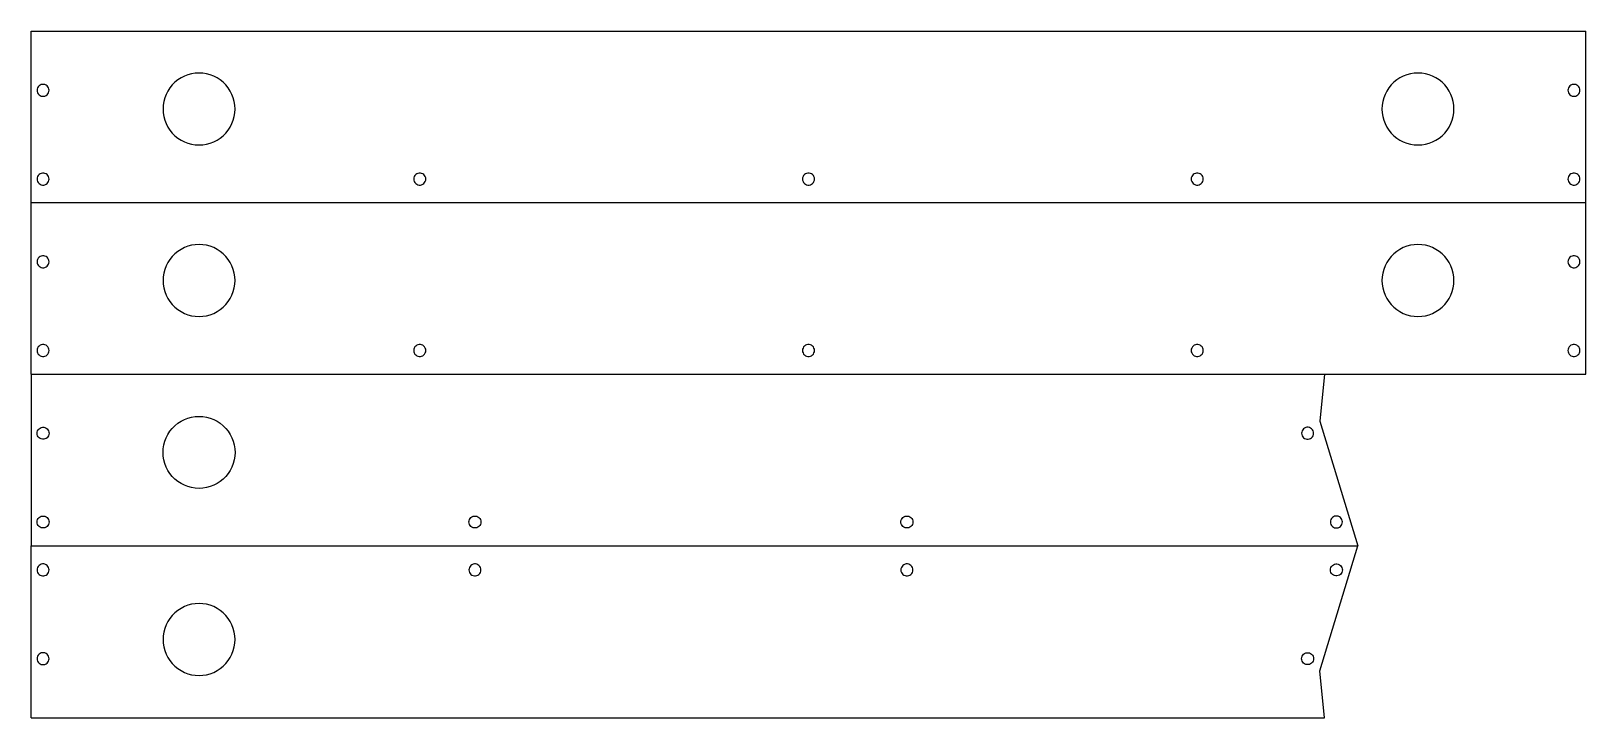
# Model space of a CAD drawing. Header units: metres. Extents: x 0 to 648, y 0 to 286.
import ezdxf

# ---------------------------------------------------------------- set-up
doc = ezdxf.new("R2010")
doc.units = ezdxf.units.M

msp = doc.modelspace()

# ---------------------------------------------------------------- linework, layer by layer
at = {"layer": 'side-panels-5mm'}
for p, q in [((0, 286.4, 0), (648, 286.4, 0)), ((0, 214.9, 0), (0, 286.4, 0)), ((648, 214.9, 0), (648, 286.4, 0)), ((61.18, 266.04, 0), (59.96, 265.05, 0)), ((62.5, 266.89, 0), (61.18, 266.04, 0)), ((63.9, 267.6, 0), (62.5, 266.89, 0)), ((65.36, 268.17, 0), (63.9, 267.6, 0)), ((66.88, 268.57, 0), (65.36, 268.17, 0)), ((68.43, 268.82, 0), (66.88, 268.57, 0)), ((70, 268.9, 0), (68.43, 268.82, 0)), ((71.57, 268.82, 0), (70, 268.9, 0)), ((73.12, 268.57, 0), (71.57, 268.82, 0)), ((74.64, 268.17, 0), (73.12, 268.57, 0)), ((76.1, 267.6, 0), (74.64, 268.17, 0)), ((77.5, 266.89, 0), (76.1, 267.6, 0)), ((78.82, 266.04, 0), (77.5, 266.89, 0)), ((80.04, 265.05, 0), (78.82, 266.04, 0)), ((569.18, 266.04, 0), (567.96, 265.05, 0)), ((570.5, 266.89, 0), (569.18, 266.04, 0)), ((571.9, 267.6, 0), (570.5, 266.89, 0)), ((573.36, 268.17, 0), (571.9, 267.6, 0)), ((574.88, 268.57, 0), (573.36, 268.17, 0)), ((576.43, 268.82, 0), (574.88, 268.57, 0)), ((578, 268.9, 0), (576.43, 268.82, 0)), ((579.57, 268.82, 0), (578, 268.9, 0)), ((581.12, 268.57, 0), (579.57, 268.82, 0)), ((582.64, 268.17, 0), (581.12, 268.57, 0)), ((584.1, 267.6, 0), (582.64, 268.17, 0)), ((585.5, 266.89, 0), (584.1, 267.6, 0)), ((586.82, 266.04, 0), (585.5, 266.89, 0)), ((588.04, 265.05, 0), (586.82, 266.04, 0)), ((2.55, 262.22, 0), (2.5, 261.7, 0)), ((2.5, 261.7, 0), (2.55, 261.18, 0)), ((2.72, 262.72, 0), (2.55, 262.22, 0)), ((2.55, 261.18, 0), (2.72, 260.68, 0)), ((2.98, 263.17, 0), (2.72, 262.72, 0)), ((2.72, 260.68, 0), (2.98, 260.23, 0)), ((2.98, 263.17, 0), (3.33, 263.56, 0)), ((3.33, 259.84, 0), (2.98, 260.23, 0)), ((3.75, 263.87, 0), (3.33, 263.56, 0)), ((3.33, 259.84, 0), (3.75, 259.53, 0)), ((4.23, 264.08, 0), (3.75, 263.87, 0)), ((3.75, 259.53, 0), (4.23, 259.32, 0)), ((4.74, 264.19, 0), (4.23, 264.08, 0)), ((4.23, 259.32, 0), (4.74, 259.21, 0)), ((5.26, 264.19, 0), (4.74, 264.19, 0)), ((4.74, 259.21, 0), (5.26, 259.21, 0)), ((5.77, 264.08, 0), (5.26, 264.19, 0)), ((5.26, 259.21, 0), (5.77, 259.32, 0)), ((6.25, 263.87, 0), (5.77, 264.08, 0)), ((5.77, 259.32, 0), (6.25, 259.53, 0)), ((6.67, 263.56, 0), (6.25, 263.87, 0)), ((6.25, 259.53, 0), (6.67, 259.84, 0)), ((7.02, 263.17, 0), (6.67, 263.56, 0)), ((6.67, 259.84, 0), (7.02, 260.23, 0)), ((7.28, 262.72, 0), (7.02, 263.17, 0)), ((7.02, 260.23, 0), (7.28, 260.68, 0)), ((7.45, 262.22, 0), (7.28, 262.72, 0)), ((7.28, 260.68, 0), (7.45, 261.18, 0)), ((7.5, 261.7, 0), (7.45, 262.22, 0)), ((7.45, 261.18, 0), (7.5, 261.7, 0)), ((56.3, 260, 0), (55.73, 258.54, 0)), ((57.01, 261.4, 0), (56.3, 260, 0)), ((57.86, 262.72, 0), (57.01, 261.4, 0)), ((58.85, 263.94, 0), (57.86, 262.72, 0)), ((59.96, 265.05, 0), (58.85, 263.94, 0)), ((81.15, 263.94, 0), (80.04, 265.05, 0)), ((82.14, 262.72, 0), (81.15, 263.94, 0)), ((82.99, 261.4, 0), (82.14, 262.72, 0)), ((83.7, 260, 0), (82.99, 261.4, 0)), ((84.27, 258.54, 0), (83.7, 260, 0)), ((564.3, 260, 0), (563.73, 258.54, 0)), ((565.01, 261.4, 0), (564.3, 260, 0)), ((565.86, 262.72, 0), (565.01, 261.4, 0)), ((566.85, 263.94, 0), (565.86, 262.72, 0)), ((567.96, 265.05, 0), (566.85, 263.94, 0)), ((589.15, 263.94, 0), (588.04, 265.05, 0)), ((590.14, 262.72, 0), (589.15, 263.94, 0)), ((590.99, 261.4, 0), (590.14, 262.72, 0)), ((591.7, 260, 0), (590.99, 261.4, 0)), ((592.27, 258.54, 0), (591.7, 260, 0)), ((640.55, 262.22, 0), (640.5, 261.7, 0)), ((640.5, 261.7, 0), (640.55, 261.18, 0)), ((640.72, 262.72, 0), (640.55, 262.22, 0)), ((640.55, 261.18, 0), (640.72, 260.68, 0)), ((640.98, 263.17, 0), (640.72, 262.72, 0)), ((640.72, 260.68, 0), (640.98, 260.23, 0)), ((641.33, 263.56, 0), (640.98, 263.17, 0)), ((640.98, 260.23, 0), (641.33, 259.84, 0)), ((641.75, 263.87, 0), (641.33, 263.56, 0)), ((641.33, 259.84, 0), (641.75, 259.53, 0)), ((642.23, 264.08, 0), (641.75, 263.87, 0)), ((641.75, 259.53, 0), (642.23, 259.32, 0)), ((642.74, 264.19, 0), (642.23, 264.08, 0)), ((642.23, 259.32, 0), (642.74, 259.21, 0)), ((643.26, 264.19, 0), (642.74, 264.19, 0)), ((642.74, 259.21, 0), (643.26, 259.21, 0)), ((643.77, 264.08, 0), (643.26, 264.19, 0)), ((643.26, 259.21, 0), (643.77, 259.32, 0)), ((644.25, 263.87, 0), (643.77, 264.08, 0)), ((643.77, 259.32, 0), (644.25, 259.53, 0)), ((644.67, 263.56, 0), (644.25, 263.87, 0)), ((644.25, 259.53, 0), (644.67, 259.84, 0)), ((645.02, 263.17, 0), (644.67, 263.56, 0)), ((644.67, 259.84, 0), (645.02, 260.23, 0)), ((645.28, 262.72, 0), (645.02, 263.17, 0)), ((645.02, 260.23, 0), (645.28, 260.68, 0)), ((645.45, 262.22, 0), (645.28, 262.72, 0)), ((645.28, 260.68, 0), (645.45, 261.18, 0)), ((645.5, 261.7, 0), (645.45, 262.22, 0)), ((645.45, 261.18, 0), (645.5, 261.7, 0)), ((55.08, 255.47, 0), (55, 253.9, 0)), ((55, 253.9, 0), (55.08, 252.33, 0)), ((55.33, 257.02, 0), (55.08, 255.47, 0)), ((55.73, 258.54, 0), (55.33, 257.02, 0)), ((84.67, 257.02, 0), (84.27, 258.54, 0)), ((84.92, 255.47, 0), (84.67, 257.02, 0)), ((85, 253.9, 0), (84.92, 255.47, 0)), ((84.92, 252.33, 0), (85, 253.9, 0)), ((563.08, 255.47, 0), (563, 253.9, 0)), ((563, 253.9, 0), (563.08, 252.33, 0)), ((563.33, 257.02, 0), (563.08, 255.47, 0)), ((563.73, 258.54, 0), (563.33, 257.02, 0)), ((592.67, 257.02, 0), (592.27, 258.54, 0)), ((592.92, 255.47, 0), (592.67, 257.02, 0)), ((593, 253.9, 0), (592.92, 255.47, 0)), ((592.92, 252.33, 0), (593, 253.9, 0)), ((55.08, 252.33, 0), (55.33, 250.78, 0)), ((55.33, 250.78, 0), (55.73, 249.26, 0)), ((55.73, 249.26, 0), (56.3, 247.8, 0)), ((56.3, 247.8, 0), (57.01, 246.4, 0)), ((57.01, 246.4, 0), (57.86, 245.08, 0)), ((82.14, 245.08, 0), (82.99, 246.4, 0)), ((82.99, 246.4, 0), (83.7, 247.8, 0)), ((83.7, 247.8, 0), (84.27, 249.26, 0)), ((84.27, 249.26, 0), (84.67, 250.78, 0)), ((84.67, 250.78, 0), (84.92, 252.33, 0)), ((563.08, 252.33, 0), (563.33, 250.78, 0)), ((563.33, 250.78, 0), (563.73, 249.26, 0)), ((563.73, 249.26, 0), (564.3, 247.8, 0)), ((564.3, 247.8, 0), (565.01, 246.4, 0)), ((565.01, 246.4, 0), (565.86, 245.08, 0)), ((590.14, 245.08, 0), (590.99, 246.4, 0)), ((590.99, 246.4, 0), (591.7, 247.8, 0)), ((591.7, 247.8, 0), (592.27, 249.26, 0)), ((592.27, 249.26, 0), (592.67, 250.78, 0)), ((592.67, 250.78, 0), (592.92, 252.33, 0)), ((57.86, 245.08, 0), (58.85, 243.86, 0)), ((58.85, 243.86, 0), (59.96, 242.75, 0)), ((59.96, 242.75, 0), (61.18, 241.76, 0)), ((61.18, 241.76, 0), (62.5, 240.91, 0)), ((62.5, 240.91, 0), (63.9, 240.2, 0)), ((63.9, 240.2, 0), (65.36, 239.63, 0)), ((74.64, 239.63, 0), (76.1, 240.2, 0)), ((76.1, 240.2, 0), (77.5, 240.91, 0)), ((77.5, 240.91, 0), (78.82, 241.76, 0)), ((78.82, 241.76, 0), (80.04, 242.75, 0)), ((80.04, 242.75, 0), (81.15, 243.86, 0)), ((81.15, 243.86, 0), (82.14, 245.08, 0)), ((565.86, 245.08, 0), (566.85, 243.86, 0)), ((566.85, 243.86, 0), (567.96, 242.75, 0)), ((567.96, 242.75, 0), (569.18, 241.76, 0)), ((569.18, 241.76, 0), (570.5, 240.91, 0)), ((570.5, 240.91, 0), (571.9, 240.2, 0)), ((571.9, 240.2, 0), (573.36, 239.63, 0)), ((582.64, 239.63, 0), (584.1, 240.2, 0)), ((584.1, 240.2, 0), (585.5, 240.91, 0)), ((585.5, 240.91, 0), (586.82, 241.76, 0)), ((586.82, 241.76, 0), (588.04, 242.75, 0)), ((588.04, 242.75, 0), (589.15, 243.86, 0)), ((589.15, 243.86, 0), (590.14, 245.08, 0)), ((65.36, 239.63, 0), (66.88, 239.23, 0)), ((66.88, 239.23, 0), (68.43, 238.98, 0)), ((68.43, 238.98, 0), (70, 238.9, 0)), ((70, 238.9, 0), (71.57, 238.98, 0)), ((71.57, 238.98, 0), (73.12, 239.23, 0)), ((73.12, 239.23, 0), (74.64, 239.63, 0)), ((573.36, 239.63, 0), (574.88, 239.23, 0)), ((574.88, 239.23, 0), (576.43, 238.98, 0)), ((576.43, 238.98, 0), (578, 238.9, 0)), ((578, 238.9, 0), (579.57, 238.98, 0)), ((579.57, 238.98, 0), (581.12, 239.23, 0)), ((581.12, 239.23, 0), (582.64, 239.63, 0)), ((3.75, 226.87, 0), (3.33, 226.56, 0)), ((4.23, 227.08, 0), (3.75, 226.87, 0)), ((4.74, 227.19, 0), (4.23, 227.08, 0)), ((5.26, 227.19, 0), (4.74, 227.19, 0)), ((5.77, 227.08, 0), (5.26, 227.19, 0)), ((6.25, 226.87, 0), (5.77, 227.08, 0)), ((6.67, 226.56, 0), (6.25, 226.87, 0)), ((160.75, 226.87, 0), (160.33, 226.56, 0)), ((161.23, 227.08, 0), (160.75, 226.87, 0)), ((161.74, 227.19, 0), (161.23, 227.08, 0)), ((162.26, 227.19, 0), (161.74, 227.19, 0)), ((162.77, 227.08, 0), (162.26, 227.19, 0)), ((163.25, 226.87, 0), (162.77, 227.08, 0)), ((163.67, 226.56, 0), (163.25, 226.87, 0)), ((322.75, 226.87, 0), (322.33, 226.56, 0)), ((323.23, 227.08, 0), (322.75, 226.87, 0)), ((323.74, 227.19, 0), (323.23, 227.08, 0)), ((324.26, 227.19, 0), (323.74, 227.19, 0)), ((324.77, 227.08, 0), (324.26, 227.19, 0)), ((325.25, 226.87, 0), (324.77, 227.08, 0)), ((325.67, 226.56, 0), (325.25, 226.87, 0)), ((484.75, 226.87, 0), (484.33, 226.56, 0)), ((485.23, 227.08, 0), (484.75, 226.87, 0)), ((485.74, 227.19, 0), (485.23, 227.08, 0)), ((486.26, 227.19, 0), (485.74, 227.19, 0)), ((486.77, 227.08, 0), (486.26, 227.19, 0)), ((487.25, 226.87, 0), (486.77, 227.08, 0)), ((487.67, 226.56, 0), (487.25, 226.87, 0)), ((641.75, 226.87, 0), (641.33, 226.56, 0)), ((642.23, 227.08, 0), (641.75, 226.87, 0)), ((642.74, 227.19, 0), (642.23, 227.08, 0)), ((643.26, 227.19, 0), (642.74, 227.19, 0)), ((643.77, 227.08, 0), (643.26, 227.19, 0)), ((644.25, 226.87, 0), (643.77, 227.08, 0)), ((644.67, 226.56, 0), (644.25, 226.87, 0)), ((2.55, 225.22, 0), (2.5, 224.7, 0)), ((2.5, 224.7, 0), (2.55, 224.18, 0)), ((2.72, 225.72, 0), (2.55, 225.22, 0)), ((2.55, 224.18, 0), (2.72, 223.68, 0)), ((2.98, 226.17, 0), (2.72, 225.72, 0)), ((2.72, 223.68, 0), (2.98, 223.23, 0)), ((3.33, 226.56, 0), (2.98, 226.17, 0)), ((2.98, 223.23, 0), (3.33, 222.84, 0)), ((3.33, 222.84, 0), (3.75, 222.53, 0)), ((3.75, 222.53, 0), (4.23, 222.32, 0)), ((4.23, 222.32, 0), (4.74, 222.21, 0)), ((4.74, 222.21, 0), (5.26, 222.21, 0)), ((5.26, 222.21, 0), (5.77, 222.32, 0)), ((5.77, 222.32, 0), (6.25, 222.53, 0)), ((6.25, 222.53, 0), (6.67, 222.84, 0)), ((7.02, 226.17, 0), (6.67, 226.56, 0)), ((6.67, 222.84, 0), (7.02, 223.23, 0)), ((7.28, 225.72, 0), (7.02, 226.17, 0)), ((7.02, 223.23, 0), (7.28, 223.68, 0)), ((7.45, 225.22, 0), (7.28, 225.72, 0)), ((7.28, 223.68, 0), (7.45, 224.18, 0)), ((7.5, 224.7, 0), (7.45, 225.22, 0)), ((7.45, 224.18, 0), (7.5, 224.7, 0)), ((159.55, 225.22, 0), (159.5, 224.7, 0)), ((159.5, 224.7, 0), (159.55, 224.18, 0)), ((159.72, 225.72, 0), (159.55, 225.22, 0)), ((159.55, 224.18, 0), (159.72, 223.68, 0)), ((159.98, 226.17, 0), (159.72, 225.72, 0)), ((159.72, 223.68, 0), (159.98, 223.23, 0)), ((160.33, 226.56, 0), (159.98, 226.17, 0)), ((159.98, 223.23, 0), (160.33, 222.84, 0)), ((160.33, 222.84, 0), (160.75, 222.53, 0)), ((160.75, 222.53, 0), (161.23, 222.32, 0)), ((161.23, 222.32, 0), (161.74, 222.21, 0)), ((161.74, 222.21, 0), (162.26, 222.21, 0)), ((162.26, 222.21, 0), (162.77, 222.32, 0)), ((162.77, 222.32, 0), (163.25, 222.53, 0)), ((163.25, 222.53, 0), (163.67, 222.84, 0)), ((164.02, 226.17, 0), (163.67, 226.56, 0)), ((163.67, 222.84, 0), (164.02, 223.23, 0)), ((164.28, 225.72, 0), (164.02, 226.17, 0)), ((164.02, 223.23, 0), (164.28, 223.68, 0)), ((164.45, 225.22, 0), (164.28, 225.72, 0)), ((164.28, 223.68, 0), (164.45, 224.18, 0)), ((164.5, 224.7, 0), (164.45, 225.22, 0)), ((164.45, 224.18, 0), (164.5, 224.7, 0)), ((321.55, 225.22, 0), (321.5, 224.7, 0)), ((321.5, 224.7, 0), (321.55, 224.18, 0)), ((321.72, 225.72, 0), (321.55, 225.22, 0)), ((321.55, 224.18, 0), (321.72, 223.68, 0)), ((321.98, 226.17, 0), (321.72, 225.72, 0)), ((321.72, 223.68, 0), (321.98, 223.23, 0)), ((322.33, 226.56, 0), (321.98, 226.17, 0)), ((321.98, 223.23, 0), (322.33, 222.84, 0)), ((322.33, 222.84, 0), (322.75, 222.53, 0)), ((322.75, 222.53, 0), (323.23, 222.32, 0)), ((323.23, 222.32, 0), (323.74, 222.21, 0)), ((323.74, 222.21, 0), (324.26, 222.21, 0)), ((324.26, 222.21, 0), (324.77, 222.32, 0)), ((324.77, 222.32, 0), (325.25, 222.53, 0)), ((325.25, 222.53, 0), (325.67, 222.84, 0)), ((326.02, 226.17, 0), (325.67, 226.56, 0)), ((325.67, 222.84, 0), (326.02, 223.23, 0)), ((326.28, 225.72, 0), (326.02, 226.17, 0)), ((326.02, 223.23, 0), (326.28, 223.68, 0)), ((326.45, 225.22, 0), (326.28, 225.72, 0)), ((326.28, 223.68, 0), (326.45, 224.18, 0)), ((326.5, 224.7, 0), (326.45, 225.22, 0)), ((326.45, 224.18, 0), (326.5, 224.7, 0)), ((483.55, 225.22, 0), (483.5, 224.7, 0)), ((483.5, 224.7, 0), (483.55, 224.18, 0)), ((483.72, 225.72, 0), (483.55, 225.22, 0)), ((483.55, 224.18, 0), (483.72, 223.68, 0)), ((483.98, 226.17, 0), (483.72, 225.72, 0)), ((483.72, 223.68, 0), (483.98, 223.23, 0)), ((484.33, 226.56, 0), (483.98, 226.17, 0)), ((483.98, 223.23, 0), (484.33, 222.84, 0)), ((484.33, 222.84, 0), (484.75, 222.53, 0)), ((484.75, 222.53, 0), (485.23, 222.32, 0)), ((485.23, 222.32, 0), (485.74, 222.21, 0)), ((485.74, 222.21, 0), (486.26, 222.21, 0)), ((486.26, 222.21, 0), (486.77, 222.32, 0)), ((486.77, 222.32, 0), (487.25, 222.53, 0)), ((487.25, 222.53, 0), (487.67, 222.84, 0)), ((488.02, 226.17, 0), (487.67, 226.56, 0)), ((487.67, 222.84, 0), (488.02, 223.23, 0)), ((488.28, 225.72, 0), (488.02, 226.17, 0)), ((488.02, 223.23, 0), (488.28, 223.68, 0)), ((488.45, 225.22, 0), (488.28, 225.72, 0)), ((488.28, 223.68, 0), (488.45, 224.18, 0)), ((488.5, 224.7, 0), (488.45, 225.22, 0)), ((488.45, 224.18, 0), (488.5, 224.7, 0)), ((640.55, 225.22, 0), (640.5, 224.7, 0)), ((640.5, 224.7, 0), (640.55, 224.18, 0)), ((640.72, 225.72, 0), (640.55, 225.22, 0)), ((640.55, 224.18, 0), (640.72, 223.68, 0)), ((640.98, 226.17, 0), (640.72, 225.72, 0)), ((640.72, 223.68, 0), (640.98, 223.23, 0)), ((641.33, 226.56, 0), (640.98, 226.17, 0)), ((640.98, 223.23, 0), (641.33, 222.84, 0)), ((641.33, 222.84, 0), (641.75, 222.53, 0)), ((641.75, 222.53, 0), (642.23, 222.32, 0)), ((642.23, 222.32, 0), (642.74, 222.21, 0)), ((642.74, 222.21, 0), (643.26, 222.21, 0)), ((643.26, 222.21, 0), (643.77, 222.32, 0)), ((643.77, 222.32, 0), (644.25, 222.53, 0)), ((644.25, 222.53, 0), (644.67, 222.84, 0)), ((645.02, 226.17, 0), (644.67, 226.56, 0)), ((644.67, 222.84, 0), (645.02, 223.23, 0)), ((645.28, 225.72, 0), (645.02, 226.17, 0)), ((645.02, 223.23, 0), (645.28, 223.68, 0)), ((645.45, 225.22, 0), (645.28, 225.72, 0)), ((645.28, 223.68, 0), (645.45, 224.18, 0)), ((645.5, 224.7, 0), (645.45, 225.22, 0)), ((645.45, 224.18, 0), (645.5, 224.7, 0)), ((0, 214.9, 0), (539, 214.9, 0)), ((0, 143.4, 0), (0, 214.9, 0)), ((539, 214.9, 0), (648, 214.9, 0)), ((648, 143.4, 0), (648, 214.9, 0)), ((61.18, 194.54, 0), (59.96, 193.55, 0)), ((62.5, 195.39, 0), (61.18, 194.54, 0)), ((63.9, 196.1, 0), (62.5, 195.39, 0)), ((65.36, 196.67, 0), (63.9, 196.1, 0)), ((66.88, 197.07, 0), (65.36, 196.67, 0)), ((68.43, 197.32, 0), (66.88, 197.07, 0)), ((70, 197.4, 0), (68.43, 197.32, 0)), ((71.57, 197.32, 0), (70, 197.4, 0)), ((73.12, 197.07, 0), (71.57, 197.32, 0)), ((74.64, 196.67, 0), (73.12, 197.07, 0)), ((76.1, 196.1, 0), (74.64, 196.67, 0)), ((77.5, 195.39, 0), (76.1, 196.1, 0)), ((78.82, 194.54, 0), (77.5, 195.39, 0)), ((80.04, 193.55, 0), (78.82, 194.54, 0)), ((569.18, 194.54, 0), (567.96, 193.55, 0)), ((570.5, 195.39, 0), (569.18, 194.54, 0)), ((571.9, 196.1, 0), (570.5, 195.39, 0)), ((573.36, 196.67, 0), (571.9, 196.1, 0)), ((574.88, 197.07, 0), (573.36, 196.67, 0)), ((576.43, 197.32, 0), (574.88, 197.07, 0)), ((578, 197.4, 0), (576.43, 197.32, 0)), ((579.57, 197.32, 0), (578, 197.4, 0)), ((581.12, 197.07, 0), (579.57, 197.32, 0)), ((582.64, 196.67, 0), (581.12, 197.07, 0)), ((584.1, 196.1, 0), (582.64, 196.67, 0)), ((585.5, 195.39, 0), (584.1, 196.1, 0)), ((586.82, 194.54, 0), (585.5, 195.39, 0)), ((588.04, 193.55, 0), (586.82, 194.54, 0)), ((2.55, 190.72, 0), (2.5, 190.2, 0)), ((2.5, 190.2, 0), (2.55, 189.68, 0)), ((2.72, 191.22, 0), (2.55, 190.72, 0)), ((2.55, 189.68, 0), (2.72, 189.18, 0)), ((2.98, 191.67, 0), (2.72, 191.22, 0)), ((2.72, 189.18, 0), (2.98, 188.73, 0)), ((2.98, 191.67, 0), (3.33, 192.06, 0)), ((3.33, 188.34, 0), (2.98, 188.73, 0)), ((3.75, 192.37, 0), (3.33, 192.06, 0)), ((3.33, 188.34, 0), (3.75, 188.03, 0)), ((4.23, 192.58, 0), (3.75, 192.37, 0)), ((3.75, 188.03, 0), (4.23, 187.82, 0)), ((4.74, 192.69, 0), (4.23, 192.58, 0)), ((5.26, 192.69, 0), (4.74, 192.69, 0)), ((5.77, 192.58, 0), (5.26, 192.69, 0)), ((6.25, 192.37, 0), (5.77, 192.58, 0)), ((5.77, 187.82, 0), (6.25, 188.03, 0)), ((6.67, 192.06, 0), (6.25, 192.37, 0)), ((6.25, 188.03, 0), (6.67, 188.34, 0)), ((7.02, 191.67, 0), (6.67, 192.06, 0)), ((6.67, 188.34, 0), (7.02, 188.73, 0)), ((7.28, 191.22, 0), (7.02, 191.67, 0)), ((7.02, 188.73, 0), (7.28, 189.18, 0)), ((7.45, 190.72, 0), (7.28, 191.22, 0)), ((7.28, 189.18, 0), (7.45, 189.68, 0)), ((7.5, 190.2, 0), (7.45, 190.72, 0)), ((7.45, 189.68, 0), (7.5, 190.2, 0)), ((56.3, 188.5, 0), (55.73, 187.04, 0)), ((57.01, 189.9, 0), (56.3, 188.5, 0)), ((57.86, 191.22, 0), (57.01, 189.9, 0)), ((58.85, 192.44, 0), (57.86, 191.22, 0)), ((59.96, 193.55, 0), (58.85, 192.44, 0)), ((81.15, 192.44, 0), (80.04, 193.55, 0)), ((82.14, 191.22, 0), (81.15, 192.44, 0)), ((82.99, 189.9, 0), (82.14, 191.22, 0)), ((83.7, 188.5, 0), (82.99, 189.9, 0)), ((84.27, 187.04, 0), (83.7, 188.5, 0)), ((564.3, 188.5, 0), (563.73, 187.04, 0)), ((565.01, 189.9, 0), (564.3, 188.5, 0)), ((565.86, 191.22, 0), (565.01, 189.9, 0)), ((566.85, 192.44, 0), (565.86, 191.22, 0)), ((567.96, 193.55, 0), (566.85, 192.44, 0)), ((589.15, 192.44, 0), (588.04, 193.55, 0)), ((590.14, 191.22, 0), (589.15, 192.44, 0)), ((590.99, 189.9, 0), (590.14, 191.22, 0)), ((591.7, 188.5, 0), (590.99, 189.9, 0)), ((592.27, 187.04, 0), (591.7, 188.5, 0)), ((640.55, 190.72, 0), (640.5, 190.2, 0)), ((640.5, 190.2, 0), (640.55, 189.68, 0)), ((640.72, 191.22, 0), (640.55, 190.72, 0)), ((640.55, 189.68, 0), (640.72, 189.18, 0)), ((640.98, 191.67, 0), (640.72, 191.22, 0)), ((640.72, 189.18, 0), (640.98, 188.73, 0)), ((641.33, 192.06, 0), (640.98, 191.67, 0)), ((640.98, 188.73, 0), (641.33, 188.34, 0)), ((641.75, 192.37, 0), (641.33, 192.06, 0)), ((641.33, 188.34, 0), (641.75, 188.03, 0)), ((642.23, 192.58, 0), (641.75, 192.37, 0)), ((641.75, 188.03, 0), (642.23, 187.82, 0)), ((642.74, 192.69, 0), (642.23, 192.58, 0)), ((643.26, 192.69, 0), (642.74, 192.69, 0)), ((643.77, 192.58, 0), (643.26, 192.69, 0)), ((644.25, 192.37, 0), (643.77, 192.58, 0)), ((643.77, 187.82, 0), (644.25, 188.03, 0)), ((644.67, 192.06, 0), (644.25, 192.37, 0)), ((644.25, 188.03, 0), (644.67, 188.34, 0)), ((645.02, 191.67, 0), (644.67, 192.06, 0)), ((644.67, 188.34, 0), (645.02, 188.73, 0)), ((645.28, 191.22, 0), (645.02, 191.67, 0)), ((645.02, 188.73, 0), (645.28, 189.18, 0)), ((645.45, 190.72, 0), (645.28, 191.22, 0)), ((645.28, 189.18, 0), (645.45, 189.68, 0)), ((645.5, 190.2, 0), (645.45, 190.72, 0)), ((645.45, 189.68, 0), (645.5, 190.2, 0)), ((4.23, 187.82, 0), (4.74, 187.71, 0)), ((4.74, 187.71, 0), (5.26, 187.71, 0)), ((5.26, 187.71, 0), (5.77, 187.82, 0)), ((55.08, 183.97, 0), (55, 182.4, 0)), ((55, 182.4, 0), (55.08, 180.83, 0)), ((55.33, 185.52, 0), (55.08, 183.97, 0)), ((55.73, 187.04, 0), (55.33, 185.52, 0)), ((84.67, 185.52, 0), (84.27, 187.04, 0)), ((84.92, 183.97, 0), (84.67, 185.52, 0)), ((85, 182.4, 0), (84.92, 183.97, 0)), ((84.92, 180.83, 0), (85, 182.4, 0)), ((563.08, 183.97, 0), (563, 182.4, 0)), ((563, 182.4, 0), (563.08, 180.83, 0)), ((563.33, 185.52, 0), (563.08, 183.97, 0)), ((563.73, 187.04, 0), (563.33, 185.52, 0)), ((592.67, 185.52, 0), (592.27, 187.04, 0)), ((592.92, 183.97, 0), (592.67, 185.52, 0)), ((593, 182.4, 0), (592.92, 183.97, 0)), ((592.92, 180.83, 0), (593, 182.4, 0)), ((642.23, 187.82, 0), (642.74, 187.71, 0)), ((642.74, 187.71, 0), (643.26, 187.71, 0)), ((643.26, 187.71, 0), (643.77, 187.82, 0)), ((55.08, 180.83, 0), (55.33, 179.28, 0)), ((55.33, 179.28, 0), (55.73, 177.76, 0)), ((55.73, 177.76, 0), (56.3, 176.3, 0)), ((56.3, 176.3, 0), (57.01, 174.9, 0)), ((82.99, 174.9, 0), (83.7, 176.3, 0)), ((83.7, 176.3, 0), (84.27, 177.76, 0)), ((84.27, 177.76, 0), (84.67, 179.28, 0)), ((84.67, 179.28, 0), (84.92, 180.83, 0)), ((563.08, 180.83, 0), (563.33, 179.28, 0)), ((563.33, 179.28, 0), (563.73, 177.76, 0)), ((563.73, 177.76, 0), (564.3, 176.3, 0)), ((564.3, 176.3, 0), (565.01, 174.9, 0)), ((590.99, 174.9, 0), (591.7, 176.3, 0)), ((591.7, 176.3, 0), (592.27, 177.76, 0)), ((592.27, 177.76, 0), (592.67, 179.28, 0)), ((592.67, 179.28, 0), (592.92, 180.83, 0)), ((57.01, 174.9, 0), (57.86, 173.58, 0)), ((57.86, 173.58, 0), (58.85, 172.36, 0)), ((58.85, 172.36, 0), (59.96, 171.25, 0)), ((59.96, 171.25, 0), (61.18, 170.26, 0)), ((61.18, 170.26, 0), (62.5, 169.41, 0)), ((62.5, 169.41, 0), (63.9, 168.7, 0)), ((63.9, 168.7, 0), (65.36, 168.13, 0)), ((74.64, 168.13, 0), (76.1, 168.7, 0)), ((76.1, 168.7, 0), (77.5, 169.41, 0)), ((77.5, 169.41, 0), (78.82, 170.26, 0)), ((78.82, 170.26, 0), (80.04, 171.25, 0)), ((80.04, 171.25, 0), (81.15, 172.36, 0)), ((81.15, 172.36, 0), (82.14, 173.58, 0)), ((82.14, 173.58, 0), (82.99, 174.9, 0)), ((565.01, 174.9, 0), (565.86, 173.58, 0)), ((565.86, 173.58, 0), (566.85, 172.36, 0)), ((566.85, 172.36, 0), (567.96, 171.25, 0)), ((567.96, 171.25, 0), (569.18, 170.26, 0)), ((569.18, 170.26, 0), (570.5, 169.41, 0)), ((570.5, 169.41, 0), (571.9, 168.7, 0)), ((571.9, 168.7, 0), (573.36, 168.13, 0)), ((582.64, 168.13, 0), (584.1, 168.7, 0)), ((584.1, 168.7, 0), (585.5, 169.41, 0)), ((585.5, 169.41, 0), (586.82, 170.26, 0)), ((586.82, 170.26, 0), (588.04, 171.25, 0)), ((588.04, 171.25, 0), (589.15, 172.36, 0)), ((589.15, 172.36, 0), (590.14, 173.58, 0)), ((590.14, 173.58, 0), (590.99, 174.9, 0)), ((65.36, 168.13, 0), (66.88, 167.73, 0)), ((66.88, 167.73, 0), (68.43, 167.48, 0)), ((68.43, 167.48, 0), (70, 167.4, 0)), ((70, 167.4, 0), (71.57, 167.48, 0)), ((71.57, 167.48, 0), (73.12, 167.73, 0)), ((73.12, 167.73, 0), (74.64, 168.13, 0)), ((573.36, 168.13, 0), (574.88, 167.73, 0)), ((574.88, 167.73, 0), (576.43, 167.48, 0)), ((576.43, 167.48, 0), (578, 167.4, 0)), ((578, 167.4, 0), (579.57, 167.48, 0)), ((579.57, 167.48, 0), (581.12, 167.73, 0)), ((581.12, 167.73, 0), (582.64, 168.13, 0)), ((4.23, 155.58, 0), (3.75, 155.37, 0)), ((4.74, 155.69, 0), (4.23, 155.58, 0)), ((5.26, 155.69, 0), (4.74, 155.69, 0)), ((5.77, 155.58, 0), (5.26, 155.69, 0)), ((6.25, 155.37, 0), (5.77, 155.58, 0)), ((161.23, 155.58, 0), (160.75, 155.37, 0)), ((161.74, 155.69, 0), (161.23, 155.58, 0)), ((162.26, 155.69, 0), (161.74, 155.69, 0)), ((162.77, 155.58, 0), (162.26, 155.69, 0)), ((163.25, 155.37, 0), (162.77, 155.58, 0)), ((323.23, 155.58, 0), (322.75, 155.37, 0)), ((323.74, 155.69, 0), (323.23, 155.58, 0)), ((324.26, 155.69, 0), (323.74, 155.69, 0)), ((324.77, 155.58, 0), (324.26, 155.69, 0)), ((325.25, 155.37, 0), (324.77, 155.58, 0)), ((485.23, 155.58, 0), (484.75, 155.37, 0)), ((485.74, 155.69, 0), (485.23, 155.58, 0)), ((486.26, 155.69, 0), (485.74, 155.69, 0)), ((486.77, 155.58, 0), (486.26, 155.69, 0)), ((487.25, 155.37, 0), (486.77, 155.58, 0)), ((642.23, 155.58, 0), (641.75, 155.37, 0)), ((642.74, 155.69, 0), (642.23, 155.58, 0)), ((643.26, 155.69, 0), (642.74, 155.69, 0)), ((643.77, 155.58, 0), (643.26, 155.69, 0)), ((644.25, 155.37, 0), (643.77, 155.58, 0)), ((2.55, 153.72, 0), (2.5, 153.2, 0)), ((2.5, 153.2, 0), (2.55, 152.68, 0)), ((2.72, 154.22, 0), (2.55, 153.72, 0)), ((2.55, 152.68, 0), (2.72, 152.18, 0)), ((2.98, 154.67, 0), (2.72, 154.22, 0)), ((2.72, 152.18, 0), (2.98, 151.73, 0)), ((3.33, 155.06, 0), (2.98, 154.67, 0)), ((2.98, 151.73, 0), (3.33, 151.34, 0)), ((3.75, 155.37, 0), (3.33, 155.06, 0)), ((3.33, 151.34, 0), (3.75, 151.03, 0)), ((3.75, 151.03, 0), (4.23, 150.82, 0)), ((4.23, 150.82, 0), (4.74, 150.71, 0)), ((4.74, 150.71, 0), (5.26, 150.71, 0)), ((5.26, 150.71, 0), (5.77, 150.82, 0)), ((5.77, 150.82, 0), (6.25, 151.03, 0)), ((6.67, 155.06, 0), (6.25, 155.37, 0)), ((6.25, 151.03, 0), (6.67, 151.34, 0)), ((7.02, 154.67, 0), (6.67, 155.06, 0)), ((6.67, 151.34, 0), (7.02, 151.73, 0)), ((7.28, 154.22, 0), (7.02, 154.67, 0)), ((7.02, 151.73, 0), (7.28, 152.18, 0)), ((7.45, 153.72, 0), (7.28, 154.22, 0)), ((7.28, 152.18, 0), (7.45, 152.68, 0)), ((7.5, 153.2, 0), (7.45, 153.72, 0)), ((7.45, 152.68, 0), (7.5, 153.2, 0)), ((159.55, 153.72, 0), (159.5, 153.2, 0)), ((159.5, 153.2, 0), (159.55, 152.68, 0)), ((159.72, 154.22, 0), (159.55, 153.72, 0)), ((159.55, 152.68, 0), (159.72, 152.18, 0)), ((159.98, 154.67, 0), (159.72, 154.22, 0)), ((159.72, 152.18, 0), (159.98, 151.73, 0)), ((160.33, 155.06, 0), (159.98, 154.67, 0)), ((159.98, 151.73, 0), (160.33, 151.34, 0)), ((160.75, 155.37, 0), (160.33, 155.06, 0)), ((160.33, 151.34, 0), (160.75, 151.03, 0)), ((160.75, 151.03, 0), (161.23, 150.82, 0)), ((161.23, 150.82, 0), (161.74, 150.71, 0)), ((161.74, 150.71, 0), (162.26, 150.71, 0)), ((162.26, 150.71, 0), (162.77, 150.82, 0)), ((162.77, 150.82, 0), (163.25, 151.03, 0)), ((163.67, 155.06, 0), (163.25, 155.37, 0)), ((163.25, 151.03, 0), (163.67, 151.34, 0)), ((164.02, 154.67, 0), (163.67, 155.06, 0)), ((163.67, 151.34, 0), (164.02, 151.73, 0)), ((164.28, 154.22, 0), (164.02, 154.67, 0)), ((164.02, 151.73, 0), (164.28, 152.18, 0)), ((164.45, 153.72, 0), (164.28, 154.22, 0)), ((164.28, 152.18, 0), (164.45, 152.68, 0)), ((164.5, 153.2, 0), (164.45, 153.72, 0)), ((164.45, 152.68, 0), (164.5, 153.2, 0)), ((321.55, 153.72, 0), (321.5, 153.2, 0)), ((321.5, 153.2, 0), (321.55, 152.68, 0)), ((321.72, 154.22, 0), (321.55, 153.72, 0)), ((321.55, 152.68, 0), (321.72, 152.18, 0)), ((321.98, 154.67, 0), (321.72, 154.22, 0)), ((321.72, 152.18, 0), (321.98, 151.73, 0)), ((322.33, 155.06, 0), (321.98, 154.67, 0)), ((321.98, 151.73, 0), (322.33, 151.34, 0)), ((322.75, 155.37, 0), (322.33, 155.06, 0)), ((322.33, 151.34, 0), (322.75, 151.03, 0)), ((322.75, 151.03, 0), (323.23, 150.82, 0)), ((323.23, 150.82, 0), (323.74, 150.71, 0)), ((323.74, 150.71, 0), (324.26, 150.71, 0)), ((324.26, 150.71, 0), (324.77, 150.82, 0)), ((324.77, 150.82, 0), (325.25, 151.03, 0)), ((325.67, 155.06, 0), (325.25, 155.37, 0)), ((325.25, 151.03, 0), (325.67, 151.34, 0)), ((326.02, 154.67, 0), (325.67, 155.06, 0)), ((325.67, 151.34, 0), (326.02, 151.73, 0)), ((326.28, 154.22, 0), (326.02, 154.67, 0)), ((326.02, 151.73, 0), (326.28, 152.18, 0)), ((326.45, 153.72, 0), (326.28, 154.22, 0)), ((326.28, 152.18, 0), (326.45, 152.68, 0)), ((326.5, 153.2, 0), (326.45, 153.72, 0)), ((326.45, 152.68, 0), (326.5, 153.2, 0)), ((483.55, 153.72, 0), (483.5, 153.2, 0)), ((483.5, 153.2, 0), (483.55, 152.68, 0)), ((483.72, 154.22, 0), (483.55, 153.72, 0)), ((483.55, 152.68, 0), (483.72, 152.18, 0)), ((483.98, 154.67, 0), (483.72, 154.22, 0)), ((483.72, 152.18, 0), (483.98, 151.73, 0)), ((484.33, 155.06, 0), (483.98, 154.67, 0)), ((483.98, 151.73, 0), (484.33, 151.34, 0)), ((484.75, 155.37, 0), (484.33, 155.06, 0)), ((484.33, 151.34, 0), (484.75, 151.03, 0)), ((484.75, 151.03, 0), (485.23, 150.82, 0)), ((485.23, 150.82, 0), (485.74, 150.71, 0)), ((485.74, 150.71, 0), (486.26, 150.71, 0)), ((486.26, 150.71, 0), (486.77, 150.82, 0)), ((486.77, 150.82, 0), (487.25, 151.03, 0)), ((487.67, 155.06, 0), (487.25, 155.37, 0)), ((487.25, 151.03, 0), (487.67, 151.34, 0)), ((488.02, 154.67, 0), (487.67, 155.06, 0)), ((487.67, 151.34, 0), (488.02, 151.73, 0)), ((488.28, 154.22, 0), (488.02, 154.67, 0)), ((488.02, 151.73, 0), (488.28, 152.18, 0)), ((488.45, 153.72, 0), (488.28, 154.22, 0)), ((488.28, 152.18, 0), (488.45, 152.68, 0)), ((488.5, 153.2, 0), (488.45, 153.72, 0)), ((488.45, 152.68, 0), (488.5, 153.2, 0)), ((640.55, 153.72, 0), (640.5, 153.2, 0)), ((640.5, 153.2, 0), (640.55, 152.68, 0)), ((640.72, 154.22, 0), (640.55, 153.72, 0)), ((640.55, 152.68, 0), (640.72, 152.18, 0)), ((640.98, 154.67, 0), (640.72, 154.22, 0)), ((640.72, 152.18, 0), (640.98, 151.73, 0)), ((641.33, 155.06, 0), (640.98, 154.67, 0)), ((640.98, 151.73, 0), (641.33, 151.34, 0)), ((641.75, 155.37, 0), (641.33, 155.06, 0)), ((641.33, 151.34, 0), (641.75, 151.03, 0)), ((641.75, 151.03, 0), (642.23, 150.82, 0)), ((642.23, 150.82, 0), (642.74, 150.71, 0)), ((642.74, 150.71, 0), (643.26, 150.71, 0)), ((643.26, 150.71, 0), (643.77, 150.82, 0)), ((643.77, 150.82, 0), (644.25, 151.03, 0)), ((644.67, 155.06, 0), (644.25, 155.37, 0)), ((644.25, 151.03, 0), (644.67, 151.34, 0)), ((645.02, 154.67, 0), (644.67, 155.06, 0)), ((644.67, 151.34, 0), (645.02, 151.73, 0)), ((645.28, 154.22, 0), (645.02, 154.67, 0)), ((645.02, 151.73, 0), (645.28, 152.18, 0)), ((645.45, 153.72, 0), (645.28, 154.22, 0)), ((645.28, 152.18, 0), (645.45, 152.68, 0)), ((645.5, 153.2, 0), (645.45, 153.72, 0)), ((645.45, 152.68, 0), (645.5, 153.2, 0)), ((0, 143.4, 0), (539, 143.4, 0)), ((0, 143.4, 0), (0, 71.7, 0)), ((539, 143.4, 0), (537.04, 123.7, 0)), ((539, 143.4, 0), (648, 143.4, 0)), ((61.18, 122.84, 0), (62.5, 123.69, 0)), ((62.5, 123.69, 0), (63.9, 124.4, 0)), ((63.9, 124.4, 0), (65.36, 124.97, 0)), ((65.36, 124.97, 0), (66.88, 125.37, 0)), ((66.88, 125.37, 0), (68.43, 125.62, 0)), ((68.43, 125.62, 0), (70, 125.7, 0)), ((70, 125.7, 0), (71.57, 125.62, 0)), ((71.57, 125.62, 0), (73.12, 125.37, 0)), ((73.12, 125.37, 0), (74.64, 124.97, 0)), ((74.64, 124.97, 0), (76.1, 124.4, 0)), ((76.1, 124.4, 0), (77.5, 123.69, 0)), ((77.5, 123.69, 0), (78.82, 122.84, 0)), ((537.04, 123.7, 0), (553, 71.7, 0)), ((2.5, 118.7, 0), (2.55, 119.22, 0)), ((2.55, 118.18, 0), (2.5, 118.7, 0)), ((2.55, 119.22, 0), (2.72, 119.72, 0)), ((2.72, 117.68, 0), (2.55, 118.18, 0)), ((2.72, 119.72, 0), (2.98, 120.17, 0)), ((2.98, 117.23, 0), (2.72, 117.68, 0)), ((2.98, 120.17, 0), (3.33, 120.56, 0)), ((3.33, 116.84, 0), (2.98, 117.23, 0)), ((3.33, 120.56, 0), (3.75, 120.87, 0)), ((3.75, 116.53, 0), (3.33, 116.84, 0)), ((3.75, 120.87, 0), (4.23, 121.08, 0)), ((4.23, 121.08, 0), (4.74, 121.19, 0)), ((4.74, 121.19, 0), (5.26, 121.19, 0)), ((5.26, 121.19, 0), (5.77, 121.08, 0)), ((5.77, 121.08, 0), (6.25, 120.87, 0)), ((6.25, 120.87, 0), (6.67, 120.56, 0)), ((6.67, 116.84, 0), (6.25, 116.53, 0)), ((6.67, 120.56, 0), (7.02, 120.17, 0)), ((7.02, 117.23, 0), (6.67, 116.84, 0)), ((7.02, 120.17, 0), (7.28, 119.72, 0)), ((7.28, 117.68, 0), (7.02, 117.23, 0)), ((7.28, 119.72, 0), (7.45, 119.22, 0)), ((7.45, 118.18, 0), (7.28, 117.68, 0)), ((7.45, 119.22, 0), (7.5, 118.7, 0)), ((7.5, 118.7, 0), (7.45, 118.18, 0)), ((55.73, 115.34, 0), (56.3, 116.8, 0)), ((56.3, 116.8, 0), (57.01, 118.2, 0)), ((57.01, 118.2, 0), (57.86, 119.52, 0)), ((57.86, 119.52, 0), (58.85, 120.74, 0)), ((58.85, 120.74, 0), (59.96, 121.85, 0)), ((59.96, 121.85, 0), (61.18, 122.84, 0)), ((78.82, 122.84, 0), (80.04, 121.85, 0)), ((80.04, 121.85, 0), (81.15, 120.74, 0)), ((81.15, 120.74, 0), (82.14, 119.52, 0)), ((82.14, 119.52, 0), (82.99, 118.2, 0)), ((82.99, 118.2, 0), (83.7, 116.8, 0)), ((83.7, 116.8, 0), (84.27, 115.34, 0)), ((529.55, 119.22, 0), (529.5, 118.7, 0)), ((529.5, 118.7, 0), (529.55, 118.18, 0)), ((529.72, 119.72, 0), (529.55, 119.22, 0)), ((529.55, 118.18, 0), (529.72, 117.68, 0)), ((529.98, 120.17, 0), (529.72, 119.72, 0)), ((529.72, 117.68, 0), (529.98, 117.23, 0)), ((530.33, 120.56, 0), (529.98, 120.17, 0)), ((529.98, 117.23, 0), (530.33, 116.84, 0)), ((530.75, 120.87, 0), (530.33, 120.56, 0)), ((530.33, 116.84, 0), (530.75, 116.53, 0)), ((531.23, 121.08, 0), (530.75, 120.87, 0)), ((531.74, 121.19, 0), (531.23, 121.08, 0)), ((532.26, 121.19, 0), (531.74, 121.19, 0)), ((532.77, 121.08, 0), (532.26, 121.19, 0)), ((533.25, 120.87, 0), (532.77, 121.08, 0)), ((533.67, 120.56, 0), (533.25, 120.87, 0)), ((533.25, 116.53, 0), (533.67, 116.84, 0)), ((534.02, 120.17, 0), (533.67, 120.56, 0)), ((533.67, 116.84, 0), (534.02, 117.23, 0)), ((534.28, 119.72, 0), (534.02, 120.17, 0)), ((534.02, 117.23, 0), (534.28, 117.68, 0)), ((534.45, 119.22, 0), (534.28, 119.72, 0)), ((534.28, 117.68, 0), (534.45, 118.18, 0)), ((534.5, 118.7, 0), (534.45, 119.22, 0)), ((534.45, 118.18, 0), (534.5, 118.7, 0)), ((4.23, 116.32, 0), (3.75, 116.53, 0)), ((4.74, 116.21, 0), (4.23, 116.32, 0)), ((5.26, 116.21, 0), (4.74, 116.21, 0)), ((5.77, 116.32, 0), (5.26, 116.21, 0)), ((6.25, 116.53, 0), (5.77, 116.32, 0)), ((55, 110.7, 0), (55.08, 112.27, 0)), ((55.08, 109.13, 0), (55, 110.7, 0)), ((55.08, 112.27, 0), (55.33, 113.82, 0)), ((55.33, 113.82, 0), (55.73, 115.34, 0)), ((84.27, 115.34, 0), (84.67, 113.82, 0)), ((84.67, 113.82, 0), (84.92, 112.27, 0)), ((84.92, 112.27, 0), (85, 110.7, 0)), ((85, 110.7, 0), (84.92, 109.13, 0)), ((530.75, 116.53, 0), (531.23, 116.32, 0)), ((531.23, 116.32, 0), (531.74, 116.21, 0)), ((531.74, 116.21, 0), (532.26, 116.21, 0)), ((532.26, 116.21, 0), (532.77, 116.32, 0)), ((532.77, 116.32, 0), (533.25, 116.53, 0)), ((55.33, 107.58, 0), (55.08, 109.13, 0)), ((55.73, 106.06, 0), (55.33, 107.58, 0)), ((56.3, 104.6, 0), (55.73, 106.06, 0)), ((57.01, 103.2, 0), (56.3, 104.6, 0)), ((83.7, 104.6, 0), (82.99, 103.2, 0)), ((84.27, 106.06, 0), (83.7, 104.6, 0)), ((84.67, 107.58, 0), (84.27, 106.06, 0)), ((84.92, 109.13, 0), (84.67, 107.58, 0)), ((57.86, 101.88, 0), (57.01, 103.2, 0)), ((58.85, 100.66, 0), (57.86, 101.88, 0)), ((59.96, 99.55, 0), (58.85, 100.66, 0)), ((61.18, 98.56, 0), (59.96, 99.55, 0)), ((62.5, 97.71, 0), (61.18, 98.56, 0)), ((63.9, 97, 0), (62.5, 97.71, 0)), ((77.5, 97.71, 0), (76.1, 97, 0)), ((78.82, 98.56, 0), (77.5, 97.71, 0)), ((80.04, 99.55, 0), (78.82, 98.56, 0)), ((81.15, 100.66, 0), (80.04, 99.55, 0)), ((82.14, 101.88, 0), (81.15, 100.66, 0)), ((82.99, 103.2, 0), (82.14, 101.88, 0)), ((65.36, 96.43, 0), (63.9, 97, 0)), ((66.88, 96.03, 0), (65.36, 96.43, 0)), ((68.43, 95.78, 0), (66.88, 96.03, 0)), ((70, 95.7, 0), (68.43, 95.78, 0)), ((71.57, 95.78, 0), (70, 95.7, 0)), ((73.12, 96.03, 0), (71.57, 95.78, 0)), ((74.64, 96.43, 0), (73.12, 96.03, 0)), ((76.1, 97, 0), (74.64, 96.43, 0)), ((2.5, 81.7, 0), (2.55, 82.22, 0)), ((2.55, 81.18, 0), (2.5, 81.7, 0)), ((2.55, 82.22, 0), (2.72, 82.72, 0)), ((2.72, 80.68, 0), (2.55, 81.18, 0)), ((2.72, 82.72, 0), (2.98, 83.17, 0)), ((2.98, 80.23, 0), (2.72, 80.68, 0)), ((2.98, 83.17, 0), (3.33, 83.56, 0)), ((3.33, 79.84, 0), (2.98, 80.23, 0)), ((3.33, 83.56, 0), (3.75, 83.87, 0)), ((3.75, 79.53, 0), (3.33, 79.84, 0)), ((3.75, 83.87, 0), (4.23, 84.08, 0)), ((4.23, 79.32, 0), (3.75, 79.53, 0)), ((4.23, 84.08, 0), (4.74, 84.19, 0)), ((4.74, 79.21, 0), (4.23, 79.32, 0)), ((4.74, 84.19, 0), (5.26, 84.19, 0)), ((5.26, 79.21, 0), (4.74, 79.21, 0)), ((5.26, 84.19, 0), (5.77, 84.08, 0)), ((5.77, 79.32, 0), (5.26, 79.21, 0)), ((5.77, 84.08, 0), (6.25, 83.87, 0)), ((6.25, 79.53, 0), (5.77, 79.32, 0)), ((6.25, 83.87, 0), (6.67, 83.56, 0)), ((6.67, 79.84, 0), (6.25, 79.53, 0)), ((6.67, 83.56, 0), (7.02, 83.17, 0)), ((7.02, 80.23, 0), (6.67, 79.84, 0)), ((7.02, 83.17, 0), (7.28, 82.72, 0)), ((7.28, 80.68, 0), (7.02, 80.23, 0)), ((7.28, 82.72, 0), (7.45, 82.22, 0)), ((7.45, 81.18, 0), (7.28, 80.68, 0)), ((7.45, 82.22, 0), (7.5, 81.7, 0)), ((7.5, 81.7, 0), (7.45, 81.18, 0)), ((182.5, 81.7, 0), (182.55, 82.22, 0)), ((182.55, 81.18, 0), (182.5, 81.7, 0)), ((182.55, 82.22, 0), (182.72, 82.72, 0)), ((182.72, 80.68, 0), (182.55, 81.18, 0)), ((182.72, 82.72, 0), (182.98, 83.17, 0)), ((182.98, 80.23, 0), (182.72, 80.68, 0)), ((182.98, 83.17, 0), (183.33, 83.56, 0)), ((183.33, 79.84, 0), (182.98, 80.23, 0)), ((183.33, 83.56, 0), (183.75, 83.87, 0)), ((183.75, 79.53, 0), (183.33, 79.84, 0)), ((183.75, 83.87, 0), (184.23, 84.08, 0)), ((184.23, 79.32, 0), (183.75, 79.53, 0)), ((184.23, 84.08, 0), (184.74, 84.19, 0)), ((184.74, 79.21, 0), (184.23, 79.32, 0)), ((184.74, 84.19, 0), (185.26, 84.19, 0)), ((185.26, 79.21, 0), (184.74, 79.21, 0)), ((185.26, 84.19, 0), (185.77, 84.08, 0)), ((185.77, 79.32, 0), (185.26, 79.21, 0)), ((185.77, 84.08, 0), (186.25, 83.87, 0)), ((186.25, 79.53, 0), (185.77, 79.32, 0)), ((186.25, 83.87, 0), (186.67, 83.56, 0)), ((186.67, 79.84, 0), (186.25, 79.53, 0)), ((186.67, 83.56, 0), (187.02, 83.17, 0)), ((187.02, 80.23, 0), (186.67, 79.84, 0)), ((187.02, 83.17, 0), (187.28, 82.72, 0)), ((187.28, 80.68, 0), (187.02, 80.23, 0)), ((187.28, 82.72, 0), (187.45, 82.22, 0)), ((187.45, 81.18, 0), (187.28, 80.68, 0)), ((187.45, 82.22, 0), (187.5, 81.7, 0)), ((187.5, 81.7, 0), (187.45, 81.18, 0)), ((362.5, 81.7, 0), (362.55, 82.22, 0)), ((362.55, 81.18, 0), (362.5, 81.7, 0)), ((362.55, 82.22, 0), (362.72, 82.72, 0)), ((362.72, 80.68, 0), (362.55, 81.18, 0)), ((362.72, 82.72, 0), (362.98, 83.17, 0)), ((362.98, 80.23, 0), (362.72, 80.68, 0)), ((362.98, 83.17, 0), (363.33, 83.56, 0)), ((363.33, 79.84, 0), (362.98, 80.23, 0)), ((363.33, 83.56, 0), (363.75, 83.87, 0)), ((363.75, 79.53, 0), (363.33, 79.84, 0)), ((363.75, 83.87, 0), (364.23, 84.08, 0)), ((364.23, 79.32, 0), (363.75, 79.53, 0)), ((364.23, 84.08, 0), (364.74, 84.19, 0)), ((364.74, 79.21, 0), (364.23, 79.32, 0)), ((364.74, 84.19, 0), (365.26, 84.19, 0)), ((365.26, 79.21, 0), (364.74, 79.21, 0)), ((365.26, 84.19, 0), (365.77, 84.08, 0)), ((365.77, 79.32, 0), (365.26, 79.21, 0)), ((365.77, 84.08, 0), (366.25, 83.87, 0)), ((366.25, 79.53, 0), (365.77, 79.32, 0)), ((366.25, 83.87, 0), (366.67, 83.56, 0)), ((366.67, 79.84, 0), (366.25, 79.53, 0)), ((366.67, 83.56, 0), (367.02, 83.17, 0)), ((367.02, 80.23, 0), (366.67, 79.84, 0)), ((367.02, 83.17, 0), (367.28, 82.72, 0)), ((367.28, 80.68, 0), (367.02, 80.23, 0)), ((367.28, 82.72, 0), (367.45, 82.22, 0)), ((367.45, 81.18, 0), (367.28, 80.68, 0)), ((367.45, 82.22, 0), (367.5, 81.7, 0)), ((367.5, 81.7, 0), (367.45, 81.18, 0)), ((541.55, 82.22, 0), (541.5, 81.7, 0)), ((541.5, 81.7, 0), (541.55, 81.18, 0)), ((541.72, 82.72, 0), (541.55, 82.22, 0)), ((541.55, 81.18, 0), (541.72, 80.68, 0)), ((541.98, 83.17, 0), (541.72, 82.72, 0)), ((541.72, 80.68, 0), (541.98, 80.23, 0)), ((542.33, 83.56, 0), (541.98, 83.17, 0)), ((541.98, 80.23, 0), (542.33, 79.84, 0)), ((542.75, 83.87, 0), (542.33, 83.56, 0)), ((542.33, 79.84, 0), (542.75, 79.53, 0)), ((543.23, 84.08, 0), (542.75, 83.87, 0)), ((542.75, 79.53, 0), (543.23, 79.32, 0)), ((543.74, 84.19, 0), (543.23, 84.08, 0)), ((543.23, 79.32, 0), (543.74, 79.21, 0)), ((544.26, 84.19, 0), (543.74, 84.19, 0)), ((543.74, 79.21, 0), (544.26, 79.21, 0)), ((544.77, 84.08, 0), (544.26, 84.19, 0)), ((544.26, 79.21, 0), (544.77, 79.32, 0)), ((545.25, 83.87, 0), (544.77, 84.08, 0)), ((544.77, 79.32, 0), (545.25, 79.53, 0)), ((545.67, 83.56, 0), (545.25, 83.87, 0)), ((545.25, 79.53, 0), (545.67, 79.84, 0)), ((546.02, 83.17, 0), (545.67, 83.56, 0)), ((545.67, 79.84, 0), (546.02, 80.23, 0)), ((546.28, 82.72, 0), (546.02, 83.17, 0)), ((546.02, 80.23, 0), (546.28, 80.68, 0)), ((546.45, 82.22, 0), (546.28, 82.72, 0)), ((546.28, 80.68, 0), (546.45, 81.18, 0)), ((546.5, 81.7, 0), (546.45, 82.22, 0)), ((546.45, 81.18, 0), (546.5, 81.7, 0)), ((0, 71.7, 0), (553, 71.7, 0)), ((0, 0, 0), (0, 71.7, 0)), ((537.04, 19.7), (553, 71.7, 0)), ((2.55, 62.22, 0), (2.5, 61.7, 0)), ((2.5, 61.7, 0), (2.55, 61.18, 0)), ((2.72, 62.72, 0), (2.55, 62.22, 0)), ((2.55, 61.18, 0), (2.72, 60.68, 0)), ((2.98, 63.17, 0), (2.72, 62.72, 0)), ((2.72, 60.68, 0), (2.98, 60.23, 0)), ((3.33, 63.56, 0), (2.98, 63.17, 0)), ((2.98, 60.23, 0), (3.33, 59.84, 0)), ((3.75, 63.87, 0), (3.33, 63.56, 0)), ((3.33, 59.84, 0), (3.75, 59.53, 0)), ((4.23, 64.08, 0), (3.75, 63.87, 0)), ((3.75, 59.53, 0), (4.23, 59.32, 0)), ((4.74, 64.19, 0), (4.23, 64.08, 0)), ((4.23, 59.32, 0), (4.74, 59.21, 0)), ((5.26, 64.19, 0), (4.74, 64.19, 0)), ((4.74, 59.21, 0), (5.26, 59.21, 0)), ((5.77, 64.08, 0), (5.26, 64.19, 0)), ((5.26, 59.21, 0), (5.77, 59.32, 0)), ((6.25, 63.87, 0), (5.77, 64.08, 0)), ((5.77, 59.32, 0), (6.25, 59.53, 0)), ((6.67, 63.56, 0), (6.25, 63.87, 0)), ((6.25, 59.53, 0), (6.67, 59.84, 0)), ((7.02, 63.17, 0), (6.67, 63.56, 0)), ((6.67, 59.84, 0), (7.02, 60.23, 0)), ((7.28, 62.72, 0), (7.02, 63.17, 0)), ((7.02, 60.23, 0), (7.28, 60.68, 0)), ((7.45, 62.22, 0), (7.28, 62.72, 0)), ((7.28, 60.68, 0), (7.45, 61.18, 0)), ((7.5, 61.7, 0), (7.45, 62.22, 0)), ((7.45, 61.18, 0), (7.5, 61.7, 0)), ((182.55, 62.22, 0), (182.5, 61.7, 0)), ((182.5, 61.7, 0), (182.55, 61.18, 0)), ((182.72, 62.72, 0), (182.55, 62.22, 0)), ((182.55, 61.18, 0), (182.72, 60.68, 0)), ((182.98, 63.17, 0), (182.72, 62.72, 0)), ((182.72, 60.68, 0), (182.98, 60.23, 0)), ((183.33, 63.56, 0), (182.98, 63.17, 0)), ((182.98, 60.23, 0), (183.33, 59.84, 0)), ((183.75, 63.87, 0), (183.33, 63.56, 0)), ((183.33, 59.84, 0), (183.75, 59.53, 0)), ((184.23, 64.08, 0), (183.75, 63.87, 0)), ((183.75, 59.53, 0), (184.23, 59.32, 0)), ((184.74, 64.19, 0), (184.23, 64.08, 0)), ((184.23, 59.32, 0), (184.74, 59.21, 0)), ((185.26, 64.19, 0), (184.74, 64.19, 0)), ((184.74, 59.21, 0), (185.26, 59.21, 0)), ((185.77, 64.08, 0), (185.26, 64.19, 0)), ((185.26, 59.21, 0), (185.77, 59.32, 0)), ((186.25, 63.87, 0), (185.77, 64.08, 0)), ((185.77, 59.32, 0), (186.25, 59.53, 0)), ((186.67, 63.56, 0), (186.25, 63.87, 0)), ((186.25, 59.53, 0), (186.67, 59.84, 0)), ((187.02, 63.17, 0), (186.67, 63.56, 0)), ((186.67, 59.84, 0), (187.02, 60.23, 0)), ((187.28, 62.72, 0), (187.02, 63.17, 0)), ((187.02, 60.23, 0), (187.28, 60.68, 0)), ((187.45, 62.22, 0), (187.28, 62.72, 0)), ((187.28, 60.68, 0), (187.45, 61.18, 0)), ((187.5, 61.7, 0), (187.45, 62.22, 0)), ((187.45, 61.18, 0), (187.5, 61.7, 0)), ((362.55, 62.22, 0), (362.5, 61.7, 0)), ((362.5, 61.7, 0), (362.55, 61.18, 0)), ((362.72, 62.72, 0), (362.55, 62.22, 0)), ((362.55, 61.18, 0), (362.72, 60.68, 0)), ((362.98, 63.17, 0), (362.72, 62.72, 0)), ((362.72, 60.68, 0), (362.98, 60.23, 0)), ((363.33, 63.56, 0), (362.98, 63.17, 0)), ((362.98, 60.23, 0), (363.33, 59.84, 0)), ((363.75, 63.87, 0), (363.33, 63.56, 0)), ((363.33, 59.84, 0), (363.75, 59.53, 0)), ((364.23, 64.08, 0), (363.75, 63.87, 0)), ((363.75, 59.53, 0), (364.23, 59.32, 0)), ((364.74, 64.19, 0), (364.23, 64.08, 0)), ((364.23, 59.32, 0), (364.74, 59.21, 0)), ((365.26, 64.19, 0), (364.74, 64.19, 0)), ((364.74, 59.21, 0), (365.26, 59.21, 0)), ((365.77, 64.08, 0), (365.26, 64.19, 0)), ((365.26, 59.21, 0), (365.77, 59.32, 0)), ((366.25, 63.87, 0), (365.77, 64.08, 0)), ((365.77, 59.32, 0), (366.25, 59.53, 0)), ((366.67, 63.56, 0), (366.25, 63.87, 0)), ((366.25, 59.53, 0), (366.67, 59.84, 0)), ((367.02, 63.17, 0), (366.67, 63.56, 0)), ((366.67, 59.84, 0), (367.02, 60.23, 0)), ((367.28, 62.72, 0), (367.02, 63.17, 0)), ((367.02, 60.23, 0), (367.28, 60.68, 0)), ((367.45, 62.22, 0), (367.28, 62.72, 0)), ((367.28, 60.68, 0), (367.45, 61.18, 0)), ((367.5, 61.7, 0), (367.45, 62.22, 0)), ((367.45, 61.18, 0), (367.5, 61.7, 0)), ((541.5, 61.7, 0), (541.55, 62.22, 0)), ((541.55, 61.18, 0), (541.5, 61.7, 0)), ((541.55, 62.22, 0), (541.72, 62.72, 0)), ((541.72, 60.68, 0), (541.55, 61.18, 0)), ((541.72, 62.72, 0), (541.98, 63.17, 0)), ((541.98, 60.23, 0), (541.72, 60.68, 0)), ((541.98, 63.17, 0), (542.33, 63.56, 0)), ((542.33, 59.84, 0), (541.98, 60.23, 0)), ((542.33, 63.56, 0), (542.75, 63.87, 0)), ((542.75, 59.53, 0), (542.33, 59.84, 0)), ((542.75, 63.87, 0), (543.23, 64.08, 0)), ((543.23, 59.32, 0), (542.75, 59.53, 0)), ((543.23, 64.08, 0), (543.74, 64.19, 0)), ((543.74, 59.21, 0), (543.23, 59.32, 0)), ((543.74, 64.19, 0), (544.26, 64.19, 0)), ((544.26, 59.21, 0), (543.74, 59.21, 0)), ((544.26, 64.19, 0), (544.77, 64.08, 0)), ((544.77, 59.32, 0), (544.26, 59.21, 0)), ((544.77, 64.08, 0), (545.25, 63.87, 0)), ((545.25, 59.53, 0), (544.77, 59.32, 0)), ((545.25, 63.87, 0), (545.67, 63.56, 0)), ((545.67, 59.84, 0), (545.25, 59.53, 0)), ((545.67, 63.56, 0), (546.02, 63.17, 0)), ((546.02, 60.23, 0), (545.67, 59.84, 0)), ((546.02, 63.17, 0), (546.28, 62.72, 0)), ((546.28, 60.68, 0), (546.02, 60.23, 0)), ((546.28, 62.72, 0), (546.45, 62.22, 0)), ((546.45, 61.18, 0), (546.28, 60.68, 0)), ((546.45, 62.22, 0), (546.5, 61.7, 0)), ((546.5, 61.7, 0), (546.45, 61.18, 0)), ((62.5, 45.69, 0), (61.18, 44.84, 0)), ((63.9, 46.4, 0), (62.5, 45.69, 0)), ((65.36, 46.97, 0), (63.9, 46.4, 0)), ((66.88, 47.37, 0), (65.36, 46.97, 0)), ((68.43, 47.62, 0), (66.88, 47.37, 0)), ((70, 47.7, 0), (68.43, 47.62, 0)), ((71.57, 47.62, 0), (70, 47.7, 0)), ((73.12, 47.37, 0), (71.57, 47.62, 0)), ((74.64, 46.97, 0), (73.12, 47.37, 0)), ((76.1, 46.4, 0), (74.64, 46.97, 0)), ((77.5, 45.69, 0), (76.1, 46.4, 0)), ((78.82, 44.84, 0), (77.5, 45.69, 0)), ((57.01, 40.2, 0), (56.3, 38.8, 0)), ((57.86, 41.52, 0), (57.01, 40.2, 0)), ((58.85, 42.74, 0), (57.86, 41.52, 0)), ((59.96, 43.85, 0), (58.85, 42.74, 0)), ((61.18, 44.84, 0), (59.96, 43.85, 0)), ((80.04, 43.85, 0), (78.82, 44.84, 0)), ((81.15, 42.74, 0), (80.04, 43.85, 0)), ((82.14, 41.52, 0), (81.15, 42.74, 0)), ((82.99, 40.2, 0), (82.14, 41.52, 0)), ((83.7, 38.8, 0), (82.99, 40.2, 0)), ((55.08, 34.27, 0), (55, 32.7, 0)), ((55, 32.7, 0), (55.08, 31.13, 0)), ((55.33, 35.82, 0), (55.08, 34.27, 0)), ((55.73, 37.34, 0), (55.33, 35.82, 0)), ((56.3, 38.8, 0), (55.73, 37.34, 0)), ((84.27, 37.34, 0), (83.7, 38.8, 0)), ((84.67, 35.82, 0), (84.27, 37.34, 0)), ((84.92, 34.27, 0), (84.67, 35.82, 0)), ((85, 32.7, 0), (84.92, 34.27, 0)), ((84.92, 31.13, 0), (85, 32.7, 0)), ((2.98, 26.17, 0), (2.72, 25.72, 0)), ((3.33, 26.56, 0), (2.98, 26.17, 0)), ((3.75, 26.87, 0), (3.33, 26.56, 0)), ((4.23, 27.08, 0), (3.75, 26.87, 0)), ((4.74, 27.19, 0), (4.23, 27.08, 0)), ((5.26, 27.19, 0), (4.74, 27.19, 0)), ((5.77, 27.08, 0), (5.26, 27.19, 0)), ((6.25, 26.87, 0), (5.77, 27.08, 0)), ((6.67, 26.56, 0), (6.25, 26.87, 0)), ((7.02, 26.17, 0), (6.67, 26.56, 0)), ((7.28, 25.72, 0), (7.02, 26.17, 0)), ((55.08, 31.13, 0), (55.33, 29.58, 0)), ((55.33, 29.58, 0), (55.73, 28.06, 0)), ((55.73, 28.06, 0), (56.3, 26.6, 0)), ((56.3, 26.6, 0), (57.01, 25.2, 0)), ((82.99, 25.2, 0), (83.7, 26.6, 0)), ((83.7, 26.6, 0), (84.27, 28.06, 0)), ((84.27, 28.06, 0), (84.67, 29.58, 0)), ((84.67, 29.58, 0), (84.92, 31.13, 0)), ((529.72, 25.72, 0), (529.98, 26.17, 0)), ((529.98, 26.17, 0), (530.33, 26.56, 0)), ((530.33, 26.56, 0), (530.75, 26.87, 0)), ((530.75, 26.87, 0), (531.23, 27.08, 0)), ((531.23, 27.08, 0), (531.74, 27.19, 0)), ((531.74, 27.19, 0), (532.26, 27.19, 0)), ((532.26, 27.19, 0), (532.77, 27.08, 0)), ((532.77, 27.08, 0), (533.25, 26.87, 0)), ((533.25, 26.87, 0), (533.67, 26.56, 0)), ((533.67, 26.56, 0), (534.02, 26.17, 0)), ((534.02, 26.17, 0), (534.28, 25.72, 0)), ((2.55, 25.22, 0), (2.5, 24.7, 0)), ((2.5, 24.7, 0), (2.55, 24.18, 0)), ((2.72, 25.72, 0), (2.55, 25.22, 0)), ((2.55, 24.18, 0), (2.72, 23.68, 0)), ((2.72, 23.68, 0), (2.98, 23.23, 0)), ((2.98, 23.23, 0), (3.33, 22.84, 0)), ((3.33, 22.84, 0), (3.75, 22.53, 0)), ((3.75, 22.53, 0), (4.23, 22.32, 0)), ((4.23, 22.32, 0), (4.74, 22.21, 0)), ((4.74, 22.21, 0), (5.26, 22.21, 0)), ((5.26, 22.21, 0), (5.77, 22.32, 0)), ((5.77, 22.32, 0), (6.25, 22.53, 0)), ((6.25, 22.53, 0), (6.67, 22.84, 0)), ((6.67, 22.84, 0), (7.02, 23.23, 0)), ((7.02, 23.23, 0), (7.28, 23.68, 0)), ((7.45, 25.22, 0), (7.28, 25.72, 0)), ((7.28, 23.68, 0), (7.45, 24.18, 0)), ((7.5, 24.7, 0), (7.45, 25.22, 0)), ((7.45, 24.18, 0), (7.5, 24.7, 0)), ((57.01, 25.2, 0), (57.86, 23.88, 0)), ((57.86, 23.88, 0), (58.85, 22.66, 0)), ((58.85, 22.66, 0), (59.96, 21.55, 0)), ((59.96, 21.55, 0), (61.18, 20.56, 0)), ((61.18, 20.56, 0), (62.5, 19.71, 0)), ((62.5, 19.71, 0), (63.9, 19, 0)), ((76.1, 19, 0), (77.5, 19.71, 0)), ((77.5, 19.71, 0), (78.82, 20.56, 0)), ((78.82, 20.56, 0), (80.04, 21.55, 0)), ((80.04, 21.55, 0), (81.15, 22.66, 0)), ((81.15, 22.66, 0), (82.14, 23.88, 0)), ((82.14, 23.88, 0), (82.99, 25.2, 0)), ((529.5, 24.7, 0), (529.55, 25.22, 0)), ((529.55, 24.18, 0), (529.5, 24.7, 0)), ((529.55, 25.22, 0), (529.72, 25.72, 0)), ((529.72, 23.68, 0), (529.55, 24.18, 0)), ((529.98, 23.23, 0), (529.72, 23.68, 0)), ((530.33, 22.84, 0), (529.98, 23.23, 0)), ((530.75, 22.53, 0), (530.33, 22.84, 0)), ((531.23, 22.32, 0), (530.75, 22.53, 0)), ((531.74, 22.21, 0), (531.23, 22.32, 0)), ((532.26, 22.21, 0), (531.74, 22.21, 0)), ((532.77, 22.32, 0), (532.26, 22.21, 0)), ((533.25, 22.53, 0), (532.77, 22.32, 0)), ((533.67, 22.84, 0), (533.25, 22.53, 0)), ((534.02, 23.23, 0), (533.67, 22.84, 0)), ((534.28, 23.68, 0), (534.02, 23.23, 0)), ((534.28, 25.72, 0), (534.45, 25.22, 0)), ((534.45, 24.18, 0), (534.28, 23.68, 0)), ((534.45, 25.22, 0), (534.5, 24.7, 0)), ((534.5, 24.7, 0), (534.45, 24.18, 0)), ((539, 0, 0), (537.04, 19.7)), ((63.9, 19, 0), (65.36, 18.43, 0)), ((65.36, 18.43, 0), (66.88, 18.03, 0)), ((66.88, 18.03, 0), (68.43, 17.78, 0)), ((68.43, 17.78, 0), (70, 17.7, 0)), ((70, 17.7, 0), (71.57, 17.78, 0)), ((71.57, 17.78, 0), (73.12, 18.03, 0)), ((73.12, 18.03, 0), (74.64, 18.43, 0)), ((74.64, 18.43, 0), (76.1, 19, 0)), ((0, 0, 0), (539, 0, 0))]:
    msp.add_line(p, q, dxfattribs=at)

doc.saveas('drawing.dxf')
